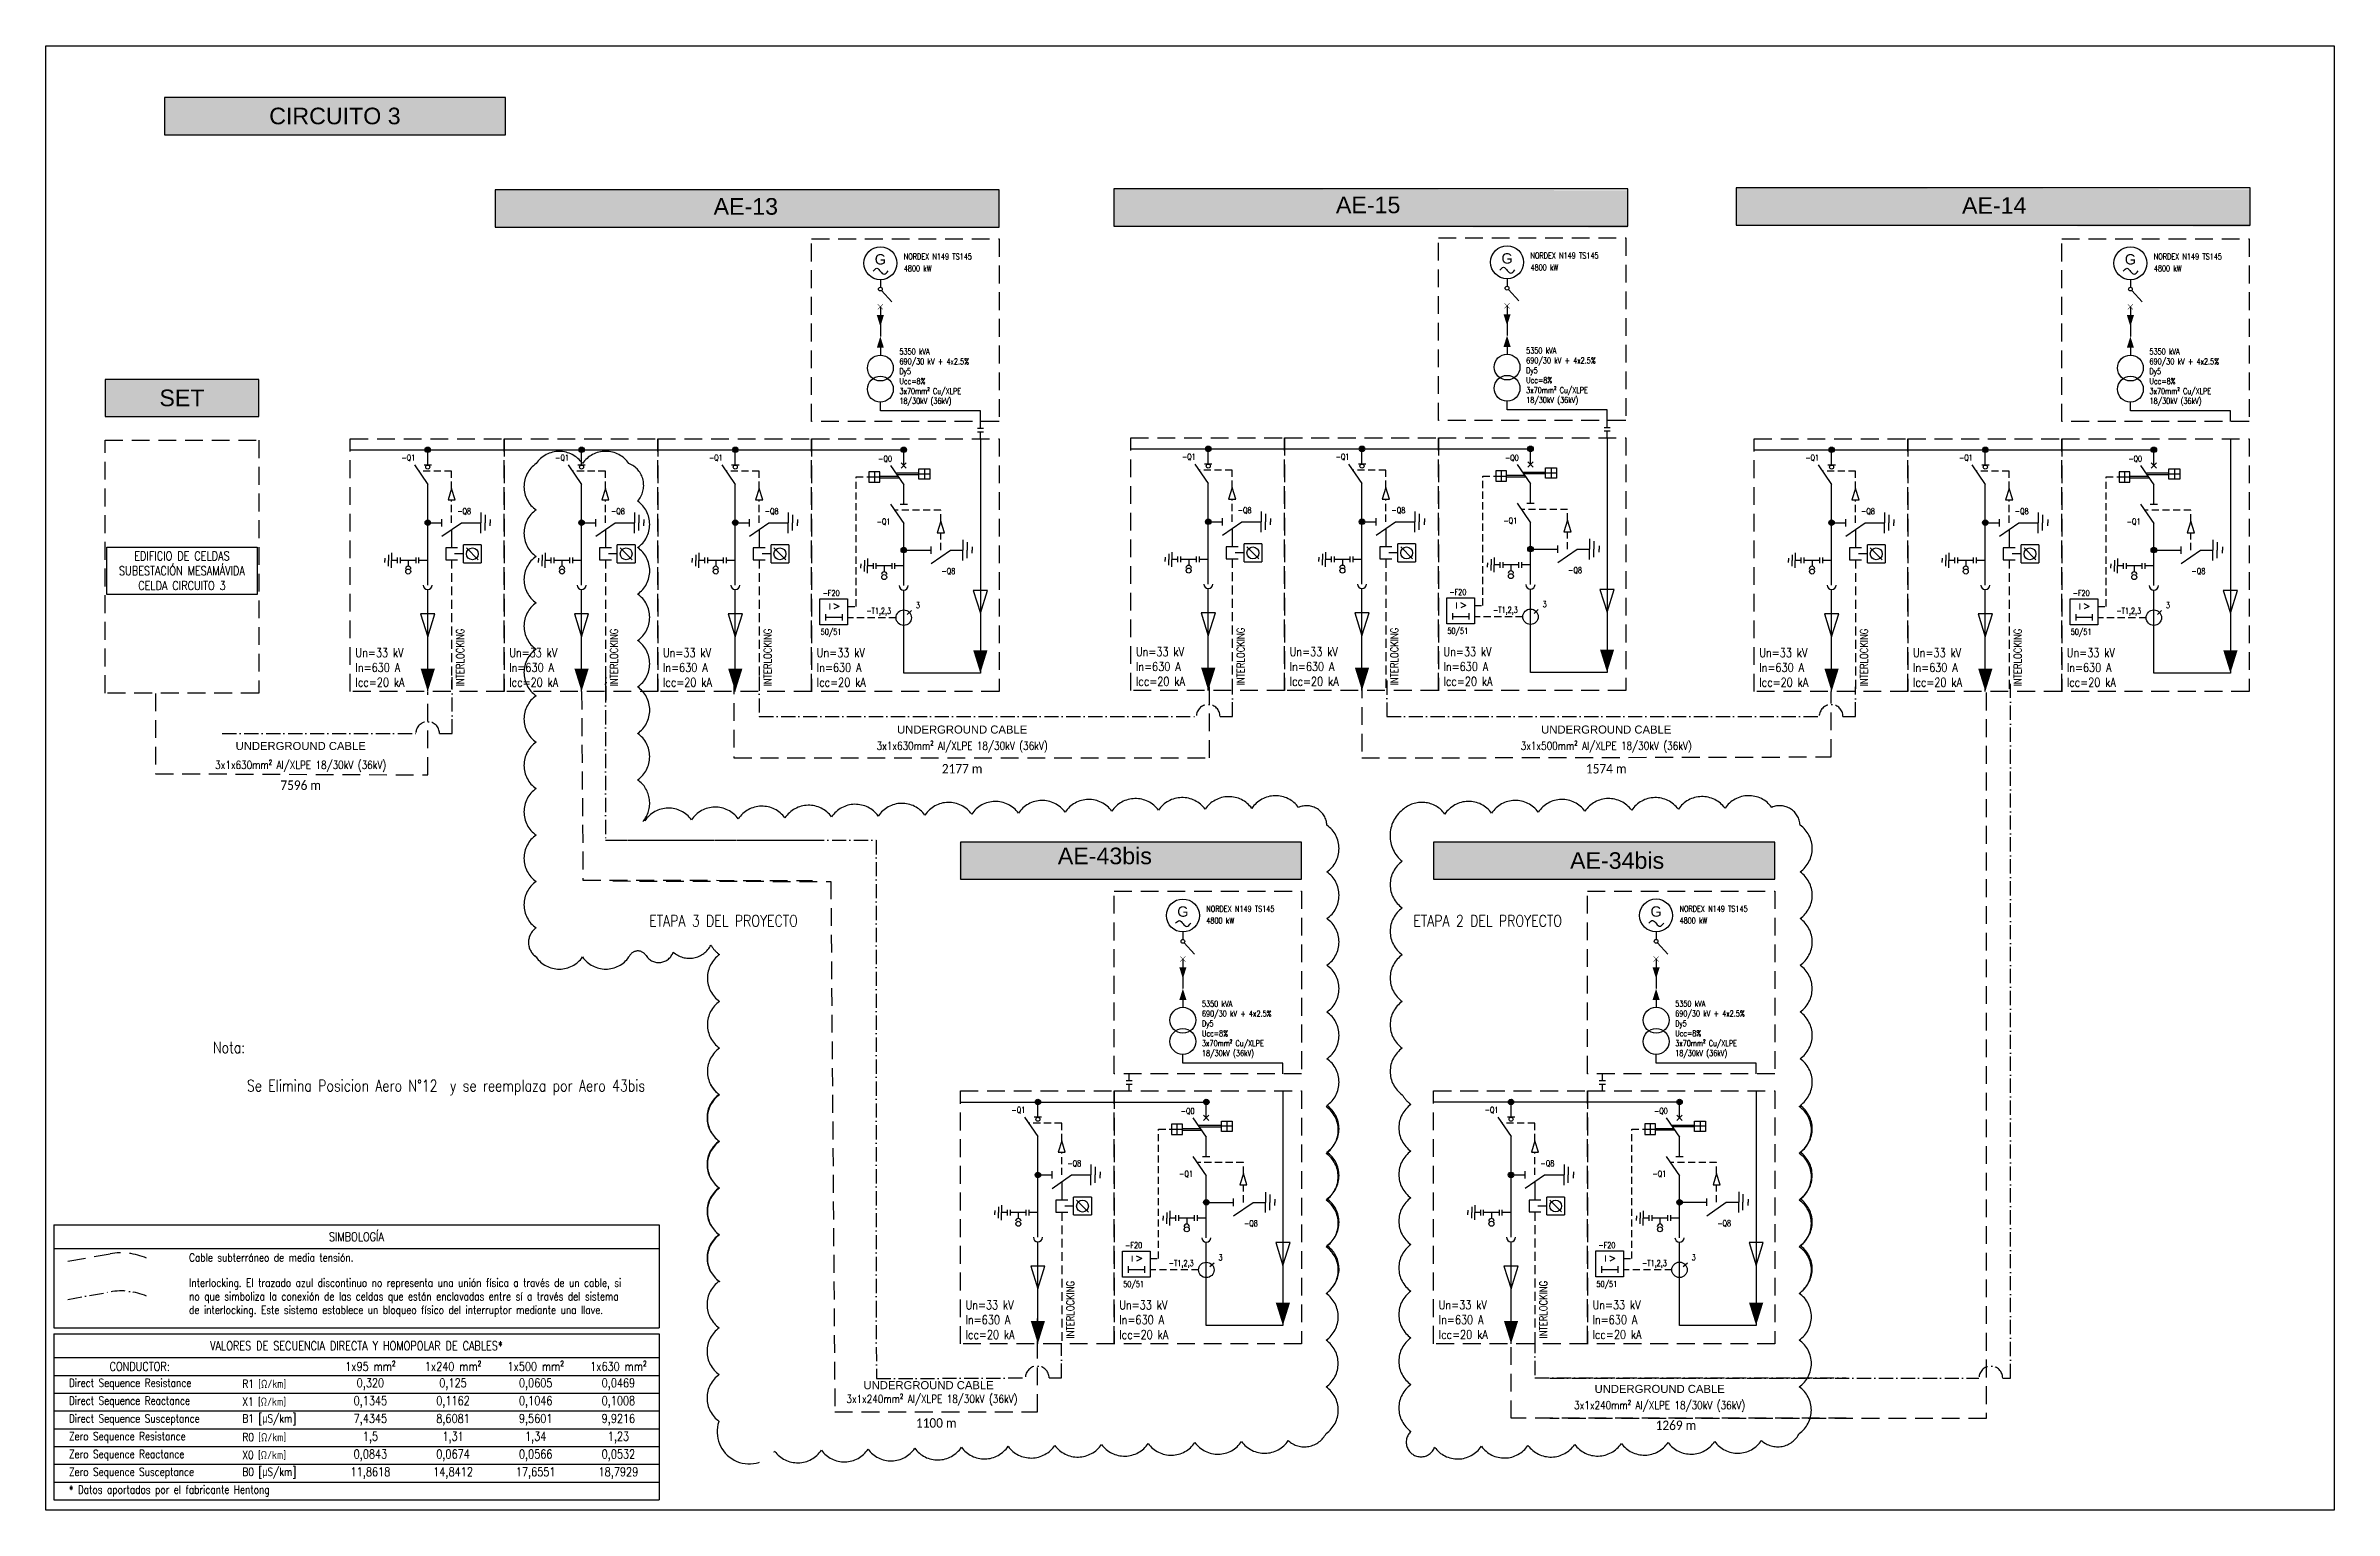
# Model space of a CAD drawing. Header units: metres. Extents: x 0 to 1236, y 0 to 247.
# Drawn here: x 850 to 1236, y 0 to 247 of the extents above; entities that cross this region are included whole.
import ezdxf
from ezdxf.enums import TextEntityAlignment as Align

# ---------------------------------------------------------------- set-up
doc = ezdxf.new("R2010")
doc.units = ezdxf.units.M
for name, pattern in [('ACAD_ISO10W100', [18, 12, -3, 0, -3]), ('CONTINUA', [0]), ('OCULTA3', [0.45, 0.3, -0.15])]:
    doc.linetypes.add(name, pattern=pattern)
for name, color, linetype in [('0-R3D Cables MT', 10, 'Continuous'), ('0-R3D Formato', 7, 'Continuous'), ('0-R3D Interlocking', 160, 'Continuous'), ('0-R3D Textos', 7, 'Continuous'), ('0-R3D VG', 7, 'Continuous'), ('ESQUEMA UNIFILAR', 6, 'Continuous')]:
    doc.layers.add(name, color=color, linetype=linetype)
doc.layers.add('0-R3D Maquetación', color=6, linetype='Continuous', plot=False)
doc.styles.add('arial', font='arial.ttf')
doc.styles.add('ROMANS', font='ROMANS.shx', dxfattribs={"width": 0.8})
doc.styles.add('SIMPLEX', font='calibri.ttf', dxfattribs={"width": 0.9, "height": 2})
doc.styles.get("Standard").update_dxf_attribs({"font": 'arial.ttf'})

msp = doc.modelspace()

# ---------------------------------------------------------------- texts
at = {"insert": (872.97, 158.46), "char_height": 1.5, "attachment_point": 5, "style": 'ROMANS', "bg_fill": 16}
msp.add_mtext_dynamic_manual_height_columns('EDIFICIO DE CELDAS\\PSUBESTACIÓN MESAMÁVIDA\\PCELDA CIRCUITO 3', width=23.8721, gutter_width=12.5, heights=[0], dxfattribs=at)
at = {"layer": '0-R3D Textos', "linetype": 'Continuous', "style": 'arial'}
for p in [(1004.57, 130.99), (1113.21, 130.99), (893, 128.22), (998.91, 20.41), (1122.22, 19.78)]:
    msp.add_text('UNDERGROUND CABLE', height=1.36, dxfattribs=at).set_placement(p, align=Align.CENTER)
at = {"layer": '0-R3D Textos', "linetype": 'Continuous'}
for s, height, style, width, p in [('3x1x630mm² Al/XLPE 18/30kV (36kV)', 1.36, 'ROMANS', 0.8, (1004.57, 128.25)), ('3x1x500mm² Al/XLPE 18/30kV (36kV)', 1.36, 'ROMANS', 0.8, (1113.21, 128.25)), ('3x1x630mm² Al/XLPE 18/30kV (36kV)', 1.36, 'ROMANS', 0.8, (893, 125.02)), ('2177 m', 1.6, 'SIMPLEX', 0.9, (1004.57, 124.26)), ('1574 m', 1.6, 'SIMPLEX', 0.9, (1113.21, 124.26)), ('7596 m', 1.6, 'SIMPLEX', 0.9, (893, 121.48)), ('ETAPA 3 DEL PROYECTO', 1.938, 'ROMANS', 0.8, (964.32, 98.44)), ('ETAPA 2 DEL PROYECTO', 1.938, 'ROMANS', 0.8, (1093.21, 98.44)), ('Nota:', 1.938, 'ROMANS', 0.8, (880.92, 77.09)), ('Se Elimina Posicion Aero N°12  y se reemplaza por Aero 43bis', 1.938, 'ROMANS', 0.8, (917.51, 70.64)), ('3x1x240mm² Al/XLPE 18/30kV (36kV)', 1.36, 'ROMANS', 0.8, (999.47, 18.1)), ('1100 m', 1.6, 'SIMPLEX', 0.9, (1000.2, 13.92)), ('3x1x240mm² Al/XLPE 18/30kV (36kV)', 1.36, 'ROMANS', 0.8, (1122.22, 17.04)), ('1269 m', 1.6, 'SIMPLEX', 0.9, (1124.97, 13.52))]:
    msp.add_text(s, height=height, dxfattribs=dict(at, style=style, width=width)).set_placement(p, align=Align.CENTER)
at = {"layer": 'ESQUEMA UNIFILAR', "color": 154, "linetype": 'CONTINUA', "true_color": 0x005399, "char_height": 2.8, "attachment_point": 5}
for s, insert in [('CIRCUITO 3', (898.77, 235.14)), ('AE-13', (968.08, 219.89)), ('AE-15', (1073.05, 220.14)), ('AE-14', (1178.65, 220.06)), ('SET', (872.97, 187.59)), ('AE-43bis', (1028.64, 110.34)), ('    AE-34bis', (1112.87, 109.56))]:
    msp.add_mtext_dynamic_manual_height_columns(s, width=61.0615, gutter_width=1, heights=[28.12], dxfattribs=dict(at, insert=insert))

# ---------------------------------------------------------------- blocks, each defined once
blk = doc.blocks.new('R3D-BLK-Celda protección')
h = blk.add_hatch(color=256)
h.dxf.hatch_style = 1
edge = h.paths.add_edge_path()
edge.add_arc((15.54, 40.78), 0.461, 0, 360)
h = blk.add_hatch(color=256)
h.dxf.hatch_style = 1
edge = h.paths.add_edge_path()
edge.add_arc((15.54, 23.86), 0.461, 0, 360)
for p, q in [((15.54, 38.13), (15.54, 40.78)), ((9.67, 36.19), (11.5, 36.19)), ((10.58, 37.07), (10.58, 35.31)), ((13.28, 38.12), (15.54, 34.85)), ((15.09, 37.68), (15.97, 38.56)), ((15.97, 37.68), (15.09, 38.56)), ((15.54, 31.6), (15.54, 34.85)), ((19.92, 36.69), (18.09, 36.69)), ((19.01, 37.56), (19.01, 35.81)), ((13.28, 31.6), (15.54, 28.32)), ((14.92, 31.6), (16.16, 31.6)), ((15.54, 17.88), (15.54, 28.32)), ((15.54, 23.86), (20.15, 23.86)), ((20.15, 23.24), (20.15, 24.48)), ((20.15, 21.6), (23.43, 23.86)), ((23.43, 23.86), (25.52, 23.86)), ((25.52, 25.6), (25.52, 23.86)), ((25.52, 22.12), (25.52, 23.86)), ((26.24, 25.2), (26.24, 23.86)), ((26.24, 22.52), (26.24, 23.86)), ((27.1, 24.39), (27.1, 23.86)), ((27.1, 23.33), (27.1, 23.86)), ((8.28, 21.57), (8.28, 21.19)), ((8.28, 20.81), (8.28, 21.19)), ((8.89, 22.15), (8.89, 21.19)), ((8.89, 20.24), (8.89, 21.19)), ((9.41, 22.44), (9.41, 21.19)), ((10.41, 21.19), (9.41, 21.19)), ((9.41, 19.95), (9.41, 21.19)), ((13.56, 21.19), (10.91, 21.19)), ((12.24, 21.19), (12.24, 20.19)), ((15.54, 21.19), (14.06, 21.19)), ((4.65, 14.37), (3.77, 14.79)), ((4.65, 14.37), (3.77, 13.95))]:
    blk.add_line(p, q)
at = {"linetype": 'OCULTA3', "ltscale": 4}
for p, q in [((21.79, 30.57), (13.99, 30.57)), ((21.79, 28.72), (21.79, 30.57)), ((21.79, 23.86), (21.79, 26.79))]:
    blk.add_line(p, q, dxfattribs=at)
at = {"linetype": 'OCULTA3', "ltscale": 10}
blk.add_lwpolyline([(0, 42.64), (31.61, 42.64), (31.61, 0), (0, 0)], close=True, dxfattribs=at)
for points in [[(28.46, 42.64), (28.46, 3.08), (15.54, 3.08), (15.54, 17.11)], [(0, 40.78), (15.54, 40.78)], [(11.5, 36.32), (14.53, 36.32)], [(11.5, 36.06), (14.7, 36.06)], [(18.09, 36.81), (14.18, 36.81)], [(18.09, 36.56), (14.36, 36.56)], [(21.79, 28.72), (21.19, 26.79)], [(22.39, 26.79), (21.79, 28.72)], [(21.19, 26.79), (22.39, 26.79)], [(10.41, 20.72), (10.41, 21.67)], [(10.91, 20.72), (10.91, 21.67)], [(13.56, 20.72), (13.56, 21.67)], [(14.06, 20.72), (14.06, 21.67)], [(29.66, 17.07), (27.26, 17.07)], [(27.26, 17.07), (28.46, 13.22)], [(28.46, 13.22), (29.66, 17.07)], [(2.36, 13.08), (2.36, 11.97)], [(2.36, 12.52), (5.13, 12.52)], [(5.13, 13.08), (5.13, 11.97)], [(16.14, 13.01), (16.86, 13.67)]]:
    blk.add_lwpolyline(points)
at = {"linetype": 'OCULTA3', "ltscale": 4}
for points in [[(6.07, 14.37), (7.5, 14.37), (7.5, 36.19), (9.67, 36.19)], [(14.24, 12.46), (6.07, 12.46)]]:
    blk.add_lwpolyline(points, dxfattribs=at)
for points in [[(11.5, 37.07), (9.67, 37.07), (9.67, 35.31), (11.5, 35.31)], [(18.09, 37.56), (19.92, 37.56), (19.92, 35.81), (18.09, 35.81)], [(1.41, 15.65), (6.07, 15.65), (6.07, 11.26), (1.41, 11.26)]]:
    blk.add_lwpolyline(points, close=True)
blk.add_lwpolyline([(28.46, 6.93, 2.4, 0, 0), (28.46, 3.08, 0, 0, 0)], format="xyseb")
for centre, radius in [((15.54, 40.78), 0.461), ((15.54, 23.86), 0.461), ((12.24, 19.3), 0.419), ((15.54, 12.46), 1.3)]:
    blk.add_circle(centre, radius)
for centre, radius, start, end in [((12.24, 19.73), 0.459, 0, 180), ((15.54, 17.88), 0.765, 180, 0)]:
    blk.add_arc(centre, radius, start, end)
at = {"style": 'ROMANS'}
for s, insert, char_height, attachment_point in [('-Q0', (12.39, 39.22), 1, 5), ('-Q1', (12.13, 28.62), 1, 5), ('-Q8', (23.06, 20.27), 1, 5), ('-F20', (3.28, 16.62), 1, 5), ('I', (3.05, 14.36), 1, 5), ('-T1,2,3', (11.31, 13.45), 1, 5), ('3', (17.93, 14.57), 1, 5), ('50/51', (3.28, 9.91), 1, 5), ('Un=33 kV\\PIn=630 A\\PIcc=20 kA', (0.86, 4.06), 1.5, 4)]:
    blk.add_mtext_dynamic_manual_height_columns(s, width=15.1181, gutter_width=12.5, heights=[0], dxfattribs=dict(at, insert=insert, char_height=char_height, attachment_point=attachment_point))
blk = doc.blocks.new('R3D-BLK-Diagrama aerogenerador')
blk.add_line((11.59, 12.34), (11.59, 11.11))
at = {"linetype": 'OCULTA3', "ltscale": 10}
blk.add_lwpolyline([(0, 30.7), (31.61, 30.7), (31.61, -0.09), (0, -0.09)], close=True, dxfattribs=at)
for points in [[(11.59, 23.82), (11.59, 22.55)], [(11.81, 22), (13.55, 20.08)], [(11.59, 19.26), (11.59, 15.92)], [(11.59, 15.92), (11.59, 14.26)], [(28.46, -0.09), (28.46, 1.69), (11.59, 1.69), (11.59, 3.17)]]:
    blk.add_lwpolyline(points)
at = {"const_width": 0.08}
for points in [[(11.15, 19.69), (12.03, 18.82)], [(12.03, 19.69), (11.15, 18.82)]]:
    blk.add_lwpolyline(points, dxfattribs=at)
for points in [[(11.59, 17.85, 1.2, 0, 0), (11.59, 15.92, 0, 0, 0)], [(11.59, 12.34, 1.2, 0, 0), (11.59, 14.26, 0, 0, 0)]]:
    blk.add_lwpolyline(points, format="xyseb")
for centre, radius in [((11.59, 26.6), 2.78), ((11.59, 22.24), 0.317), ((11.59, 8.93), 2.18), ((11.59, 5.35), 2.18)]:
    blk.add_circle(centre, radius)
blk.add_spline([(10.37, 25.28), (11, 25.76), (11.63, 25.19), (12.22, 24.77), (12.92, 25.32)], degree=3)
blk.add_text('G', height=1.75).set_placement((11.59, 27.26), align=Align.MIDDLE_CENTER)
at = {"char_height": 1, "attachment_point": 4, "style": 'ROMANS'}
for s, width, insert in [('NORDEX N149 TS145', 17.3586, (15.54, 27.73)), ('4800 kW', 12.0315, (15.54, 25.73)), ('\\A1;5350 kVA\\P690/30 kV + 4x2.5%\\PDy5\\PUcc=8%\\P3x70mm² Cu/XLPE\\P18/30kV (36kV)', 24.2504, (14.81, 7.38))]:
    blk.add_mtext_dynamic_manual_height_columns(s, width=width, gutter_width=12.5, heights=[0], dxfattribs=dict(at, insert=insert))
blk = doc.blocks.new('Secuencia D-H Hentong')
for p, q in [((0, 28), (102.08, 28)), ((0, 28), (0, 0)), ((102.08, 28), (102.08, 0)), ((0, 24), (102.08, 24)), ((0, 21), (102.08, 21)), ((0, 18), (102.08, 18)), ((0, 15), (102.08, 15)), ((0, 12), (102.08, 12)), ((0, 9), (102.08, 9)), ((0, 6), (102.08, 6)), ((0, 3), (102.08, 3)), ((0, 0), (102.08, 0))]:
    blk.add_line(p, q)
at = {"char_height": 1.5, "style": 'ROMANS'}
for s, width, insert, attachment_point in [('CONDUCTOR:', 23.8721, (14.48, 22.5), 5), ('1x95 mm²', 23.8721, (53.4, 22.5), 5), ('1x240 mm²', 23.8721, (67.34, 22.5), 5), ('1x500 mm²', 23.8721, (81.28, 22.5), 5), ('1x630 mm²', 23.8721, (95.23, 22.5), 5), ('{\\H0.91667x;Direct Sequence Resistance}', 23.8721, (2.55, 19.5), 4), ('{\\H0.91667x;R1 [Ω/km]}', 23.8721, (31.81, 19.5), 4), ('0,320', 23.8721, (53.4, 19.5), 5), ('0,125', 23.8721, (67.34, 19.5), 5), ('0,0605', 23.8721, (81.28, 19.5), 5), ('0,0469', 23.8721, (95.23, 19.5), 5), ('{\\H0.91667x;Direct Sequence Reactance}', 23.8721, (2.55, 16.5), 4), ('{\\H0.91667x;X1 [Ω/km]}', 23.8721, (31.81, 16.5), 4), ('0,1345', 23.8721, (53.4, 16.5), 5), ('0,1162', 23.8721, (67.34, 16.5), 5), ('0,1046', 23.8721, (81.28, 16.5), 5), ('0,1008', 23.8721, (95.23, 16.5), 5), ('{\\H0.91667x;Direct Sequence Susceptance}', 30.5365, (2.55, 13.5), 4), ('{\\H0.91667x;B1 [\\fArial|b0|i0|c0|p34;μ\\Fromans|c0;S/km]}', 23.8721, (31.81, 13.5), 4), ('7,4345', 23.8721, (53.4, 13.5), 5), ('8,6081', 23.8721, (67.34, 13.5), 5), ('9,5601', 23.8721, (81.28, 13.5), 5), ('9,9216', 23.8721, (95.23, 13.5), 5), ('{\\H0.91667x;Zero Sequence Resistance}', 23.8721, (2.55, 10.5), 4), ('{\\H0.91667x;Zero Sequence Reactance}', 23.8721, (2.55, 7.5), 4), ('{\\H0.91667x;X0 [Ω/km]}', 23.8721, (31.81, 7.5), 4), ('{\\H0.91667x;R0 [Ω/km]}', 23.8721, (31.81, 10.5), 4), ('0,0843', 23.8721, (53.4, 7.5), 5), ('1,5', 23.8721, (53.4, 10.5), 5), ('0,0674', 23.8721, (67.34, 7.5), 5), ('1,31', 23.8721, (67.34, 10.5), 5), ('0,0566', 23.8721, (81.28, 7.5), 5), ('1,34', 23.8721, (81.28, 10.5), 5), ('0,0532', 23.8721, (95.23, 7.5), 5), ('1,23', 23.8721, (95.23, 10.5), 5), ('{\\H0.91667x;Zero Sequence Susceptance}', 30.5365, (2.55, 4.5), 4), ('{\\H0.91667x;B0 [\\fArial|b0|i0|c0|p34;μ\\Fromans|c0;S/km]}', 23.8721, (31.81, 4.5), 4), ('11,8618', 23.8721, (53.4, 4.5), 5), ('14,8412', 23.8721, (67.34, 4.5), 5), ('17,6551', 23.8721, (81.28, 4.5), 5), ('18,7929', 23.8721, (95.23, 4.5), 5), ('{\\H0.91667x;* Datos aportados por el fabricante Hentong}', 57.4106, (2.55, 1.5), 4)]:
    blk.add_mtext_dynamic_manual_height_columns(s, width=width, gutter_width=12.5, heights=[0], dxfattribs=dict(at, insert=insert, attachment_point=attachment_point))
at = {"color": 154, "true_color": 0x005399, "insert": (51.04, 26), "char_height": 1.5, "attachment_point": 5, "style": 'ROMANS'}
blk.add_mtext_dynamic_manual_height_columns('VALORES DE SECUENCIA DIRECTA Y HOMOPOLAR DE CABLES*', width=63.9456, gutter_width=12.5, heights=[0], dxfattribs=at)
blk = doc.blocks.new('R3D-BLK-Leyenda')
for p, q in [((0, 17.37), (102.08, 17.37)), ((0, 17.37), (0, 0)), ((102.08, 17.37), (102.08, 0)), ((0, 13.37), (102.08, 13.37)), ((0, 0), (102.08, 0))]:
    blk.add_line(p, q)
at = {"layer": '0-R3D Cables MT', "linetype": 'OCULTA3', "ltscale": 10}
blk.add_lwpolyline([(2.37, 11.23), (9.51, 12.5, -0.148775), (15.63, 11.76, 0.210736)], format="xyb", dxfattribs=at)
at = {"layer": '0-R3D Interlocking', "linetype": 'ACAD_ISO10W100', "ltscale": 0.2}
blk.add_lwpolyline([(2.37, 4.82), (9.51, 6.08, -0.148775), (15.63, 5.35, 0.210736)], format="xyb", dxfattribs=at)
at = {"color": 154, "true_color": 0x005399, "insert": (51.04, 15.37), "char_height": 1.5, "attachment_point": 5, "style": 'ROMANS'}
blk.add_mtext_dynamic_manual_height_columns('SIMBOLOGÍA', width=63.9456, gutter_width=12.5, heights=[0], dxfattribs=at)
at = {"char_height": 1.5, "attachment_point": 4, "style": 'ROMANS'}
for s, width, insert in [('{\\H0.91667x;Cable subterráneo de media tensión.}', 45.4361, (22.82, 11.87)), ('{\\H0.91667x;Interlocking. El trazado azul discontinuo no representa una unión física a través de un cable, si no que simboliza la conexión de las celdas que están enclavadas entre sí a través del sistema de interlocking. Este sistema establece un bloqueo físico del interruptor mediante una llave.}', 79.2607, (22.82, 5.1))]:
    blk.add_mtext_dynamic_manual_height_columns(s, width=width, gutter_width=12.5, heights=[0], dxfattribs=dict(at, insert=insert))
blk = doc.blocks.new('R3D-BLK-Celda linea')
h = blk.add_hatch(color=256)
h.dxf.hatch_style = 1
edge = h.paths.add_edge_path()
edge.add_arc((0.09, 40.78), 0.461, 0, 360)
h = blk.add_hatch(color=256)
h.dxf.hatch_style = 1
edge = h.paths.add_edge_path()
edge.add_arc((0.09, 28.48), 0.461, 0, 360)
for p, q in [((0.09, 38.22), (0.09, 40.78)), ((-2.16, 38.22), (0.09, 34.94)), ((0.72, 38.21), (-0.52, 38.21)), ((0.09, 17.97), (0.09, 34.94)), ((0.09, 28.48), (2.48, 28.48)), ((2.48, 27.86), (2.48, 29.1)), ((2.48, 26.22), (5.76, 28.48)), ((4.12, 27.35), (4.12, 24.23)), ((5.76, 28.48), (9.03, 28.48)), ((9.03, 30.22), (9.03, 28.48)), ((9.03, 26.74), (9.03, 28.48)), ((9.75, 29.82), (9.75, 28.48)), ((9.75, 27.14), (9.75, 28.48)), ((10.61, 29.01), (10.61, 28.48)), ((10.61, 27.95), (10.61, 28.48)), ((-6.04, 23.37), (-6.04, 22.13)), ((-7.17, 22.51), (-7.17, 22.13)), ((-7.17, 21.75), (-7.17, 22.13)), ((-6.55, 23.08), (-6.55, 22.13)), ((-6.55, 21.17), (-6.55, 22.13)), ((-5.03, 22.13), (-6.04, 22.13)), ((-6.04, 20.88), (-6.04, 22.13)), ((-1.88, 22.13), (-4.53, 22.13)), ((-3.21, 22.13), (-3.21, 21.13)), ((0.09, 22.13), (-1.39, 22.13)), ((0.09, 0), (0.09, 17.21))]:
    blk.add_line(p, q)
at = {"linetype": 'OCULTA3', "ltscale": 4}
for p, q in [((4.12, 37.19), (-1.46, 37.19)), ((4.12, 34.23), (4.12, 37.19)), ((4.12, 28.48), (4.12, 32.31))]:
    blk.add_line(p, q, dxfattribs=at)
at = {"color": 160}
for p, q in [((6.12, 23.23), (4.62, 23.23)), ((6.12, 21.73), (6.12, 24.73)), ((9.12, 24.73), (6.12, 24.73)), ((8.62, 22.23), (6.62, 24.23)), ((9.12, 24.73), (9.12, 21.73)), ((6.12, 21.73), (9.12, 21.73))]:
    blk.add_line(p, q, dxfattribs=at)
at = {"linetype": 'OCULTA3', "ltscale": 10}
blk.add_lwpolyline([(-12.97, 42.64), (12.97, 42.64), (12.97, 0), (-12.97, 0)], close=True, dxfattribs=at)
for points in [[(-12.97, 40.78), (12.97, 40.78)], [(4.12, 34.23), (3.52, 32.31)], [(3.52, 32.31), (4.72, 32.31)], [(4.72, 32.31), (4.12, 34.23)], [(-5.03, 21.65), (-5.03, 22.6)], [(-4.53, 21.65), (-4.53, 22.6)], [(-1.88, 21.65), (-1.88, 22.6)], [(-1.39, 21.65), (-1.39, 22.6)], [(1.29, 13.09), (-1.11, 13.09)], [(-1.11, 13.09), (0.09, 9.25)], [(0.09, 9.25), (1.29, 13.09)]]:
    blk.add_lwpolyline(points)
at = {"color": 160}
blk.add_lwpolyline([(5.12, 24.23), (3.12, 24.23), (3.12, 22.23), (5.12, 22.23)], dxfattribs=at)
at = {"color": 160, "linetype": 'OCULTA3', "ltscale": 5}
blk.add_lwpolyline([(4.12, 22.23), (4.12, 0)], dxfattribs=at)
blk.add_lwpolyline([(0.09, 3.85, 2.4, 0, 0), (0.09, 0, 0, 0, 0)], format="xyseb")
for centre, radius in [((0.09, 40.78), 0.461), ((0.09, 37.87), 0.341), ((0.09, 28.48), 0.461), ((-3.21, 20.24), 0.419)]:
    blk.add_circle(centre, radius)
at = {"color": 160}
blk.add_circle((7.62, 23.23), 1, dxfattribs=at)
for centre, radius, start, end in [((-3.21, 20.67), 0.459, 0, 180), ((0.09, 17.97), 0.765, 180, 0)]:
    blk.add_arc(centre, radius, start, end)
at = {"attachment_point": 4, "style": 'ROMANS'}
for s, insert, char_height in [('-Q1', (-4.36, 39.4), 1), ('-Q8', (5.06, 30.38), 1), ('Un=33 kV\\PIn=630 A\\PIcc=20 kA', (-12.11, 4.06), 1.5)]:
    blk.add_mtext_dynamic_manual_height_columns(s, width=15.1181, gutter_width=12.5, heights=[0], dxfattribs=dict(at, insert=insert, char_height=char_height))
at = {"insert": (5.56, 0.89), "char_height": 1.3, "attachment_point": 4, "rotation": 90, "style": 'ROMANS'}
blk.add_mtext_dynamic_manual_height_columns('INTERLOCKING', width=15.1181, gutter_width=12.5, heights=[0], dxfattribs=at)

# ---------------------------------------------------------------- hatches: boundary and pattern name
at = {"layer": 'ESQUEMA UNIFILAR', "linetype": 'CONTINUA'}
h = msp.add_hatch(color=9, dxfattribs=at)
h.dxf.hatch_style = 1
h.paths.add_polyline_path([(870, 232), (927.55, 232), (927.55, 238.28), (870, 238.28)])
h = msp.add_hatch(color=9, dxfattribs=at)
h.dxf.hatch_style = 1
h.paths.add_polyline_path([(925.78, 216.42), (1010.79, 216.42), (1010.79, 222.7), (925.78, 222.7)])
h = msp.add_hatch(color=9, dxfattribs=at)
h.dxf.hatch_style = 1
h.paths.add_polyline_path([(1030.15, 216.58), (1116.83, 216.33), (1116.83, 222.61), (1030.15, 222.86)])
h = msp.add_hatch(color=9, dxfattribs=at)
h.dxf.hatch_style = 1
h.paths.add_polyline_path([(1135.13, 216.74), (1221.8, 216.49), (1221.8, 222.77), (1135.13, 223.02)])
h = msp.add_hatch(color=9, dxfattribs=at)
h.dxf.hatch_style = 1
h.paths.add_polyline_path([(860, 184.45), (885.93, 184.45), (885.93, 190.73), (860, 190.73)])
h = msp.add_hatch(color=9, dxfattribs=at)
h.dxf.hatch_style = 1
h.paths.add_polyline_path([(1004.15, 106.38), (1061.7, 106.38), (1061.7, 112.66), (1004.15, 112.66)])
h = msp.add_hatch(color=9, dxfattribs=at)
h.dxf.hatch_style = 1
h.paths.add_polyline_path([(1084.09, 106.42), (1141.64, 106.42), (1141.64, 112.7), (1084.09, 112.7)])

# ---------------------------------------------------------------- linework, layer by layer
for points in [[(1007.13, 182.48), (1008.15, 182.48)], [(1007.13, 181.88), (1008.15, 181.88)], [(1007.64, 182.48), (1007.64, 183.63)], [(1007.64, 180.72), (1007.64, 181.88)], [(1112.84, 182.63), (1113.86, 182.63)], [(1112.84, 182.03), (1113.86, 182.03)], [(1113.35, 182.63), (1113.35, 183.79)], [(1113.35, 180.88), (1113.35, 182.03)], [(1032.74, 72.47), (1032.74, 73.62)], [(1112.55, 72.47), (1112.55, 73.63)], [(1032.23, 72.47), (1033.24, 72.47)], [(1032.23, 71.87), (1033.24, 71.87)], [(1032.74, 70.71), (1032.74, 71.87)], [(1112.04, 72.47), (1113.06, 72.47)], [(1112.04, 71.87), (1113.06, 71.87)], [(1112.55, 70.72), (1112.55, 71.87)]]:
    msp.add_lwpolyline(points)
at = {"linetype": 'OCULTA3', "ltscale": 10}
msp.add_lwpolyline([(860, 180.46), (885.93, 180.46), (885.93, 137.82), (860, 137.82)], close=True, dxfattribs=at)
at = {"linetype": 'ACAD_ISO10W100'}
for points in [[(950.71, 116.15, 0.443739), (949.83, 123.19, 0.520567), (949.83, 131.02, 0.520567), (949.83, 138.86, 0.520567), (949.83, 146.69, 0.520567), (949.83, 154.52, 0.520567), (949.83, 162.36, 0.520567), (949.83, 170.19, 0.520567), (948.36, 176.55, 0.520567), (940.52, 176.55, 0.520567), (932.7, 176.54, 0.520567), (932.7, 168.71, 0.520567), (932.7, 160.87, 0.520567), (932.7, 153.04, 0.520567), (932.7, 145.21, 0.520567), (932.7, 137.37, 0.520567), (932.7, 129.54, 0.520567), (932.7, 121.71, 0.520567), (932.7, 113.87, 0.520567), (932.7, 106.04, 0.520567), (932.7, 98.21, 0.520567), (932.7, 93.31, 0.520567), (940.54, 93.31, 0.520567), (948.37, 93.31, -0.62414), (951.25, 93.54, 0.227503)], [(1066.53, 37.11, 0.483872), (1066.09, 44.64, 0.520567), (1066.09, 52.52, 0.520567), (1066.09, 60.4, 0.520567), (1066.09, 68.27, 0.520567), (1066.09, 76.15, 0.520567), (1066.09, 84.03, 0.520567), (1066.09, 91.91, 0.520567), (1066.09, 99.78, 0.520567), (1066.09, 107.66, 0.520567), (1066.09, 115.54, 0.520567), (1061.31, 118.54, 0.520567), (1053.43, 118.38, 0.520567), (1045.56, 118.22, 0.520567), (1037.68, 118.06, 0.520567), (1029.81, 117.9, 0.520567), (1021.93, 117.74, 0.520567), (1014.06, 117.57, 0.520567), (1006.18, 117.41, 0.520567), (998.3, 117.25, 0.520567), (990.43, 117.09, 0.520567), (982.55, 116.93, 0.520567), (974.68, 116.77, 0.520567), (966.8, 116.61, 0.520567), (958.92, 116.45, 0.520567), (951.05, 116.29, 0.009814), (950.93, 116.44, 0.009814)], [(1146.34, 37.12, 0.483872), (1145.9, 44.65, 0.520567), (1145.9, 52.53, 0.520567), (1145.9, 60.4, 0.520567), (1145.9, 68.28, 0.520567), (1145.9, 76.16, 0.520567), (1145.9, 84.04, 0.520567), (1145.9, 91.91, 0.520567), (1145.9, 99.79, 0.520567), (1145.9, 107.67, 0.520567), (1145.9, 115.55, 0.520567), (1141.12, 118.55, 0.520567), (1133.25, 118.39, 0.520567), (1125.37, 118.23, 0.520567), (1117.5, 118.06, 0.520567), (1109.62, 117.9, 0.520567), (1101.74, 117.74, 0.520567), (1093.87, 117.58, 0.520567), (1085.99, 117.42, 0.446964), (1078.86, 118.13, 0.446964)], [(1078.86, 118.13, 0.482571), (1078.81, 109.45, 0.520567), (1078.81, 101.58, 0.520567), (1078.81, 93.7, 0.520567), (1078.81, 85.82, 0.520567), (1078.81, 77.94, 0.520567), (1078.81, 70.07, 0.00579), (1078.74, 70.02)], [(951.25, 93.54, 0.633034), (955.83, 94.15, 0.494246), (962.2, 95.33)], [(962.2, 95.33, 0.114989), (963.65, 93.71, 0.520567), (963.65, 85.83, 0.520567), (963.65, 77.95, 0.520567), (963.65, 70.08, 0.520567), (963.65, 62.2, 0.520567), (963.65, 54.32, 0.520567), (963.65, 46.45, 0.520567), (963.65, 38.57, 0.00579), (963.58, 38.52, 0.00579)], [(962.13, 71.76, 0.114989), (963.59, 70.14, 0.520567), (963.59, 62.26, 0.520567), (963.59, 54.38, 0.520567), (963.59, 46.5, 0.520567), (963.59, 38.63, 0.520567), (963.59, 30.75, 0.520567), (963.59, 22.87, 0.520567), (963.59, 14.99, 0.00579), (963.52, 14.94, 0.00579)], [(1078.81, 70.07, 0.114989), (1080.27, 68.44, 0.520567), (1080.27, 60.56, 0.520567), (1080.27, 52.69, 0.520567), (1080.27, 44.81, 0.520567), (1080.27, 36.93, 0.520567), (1080.27, 29.06, 0.520567), (1080.27, 21.18, 0.520567), (1080.27, 13.3, 0.00579), (1080.19, 13.25, 0.00579)], [(1065.95, 12.93, 0.114989), (1065.95, 12.93, 0.520567), (1065.95, 20.81, 0.520567), (1065.95, 28.68, 0.520567), (1065.95, 36.56, 0.520567), (1065.95, 44.44, 0.520567), (1065.95, 52.32, 0.520567), (1065.95, 60.19, 0.520567), (1065.95, 68.07, 0.00579), (1066.02, 68.12, 0.00579)], [(1145.76, 12.94, 0.114989), (1145.76, 12.94, 0.520567), (1145.76, 20.81, 0.520567), (1145.76, 28.69, 0.520567), (1145.76, 36.57, 0.520567), (1145.76, 44.45, 0.520567), (1145.76, 52.32, 0.520567), (1145.76, 60.2, 0.520567), (1145.76, 68.08, 0.00579), (1145.83, 68.13, 0.00579)], [(963.52, 14.94, 0.850614), (972.94, 9.97, 0.520567), (980.82, 10.13, 0.520567), (988.7, 10.29, 0.520567), (996.57, 10.45, 0.520567), (1004.45, 10.62, 0.520567), (1012.32, 10.78, 0.520567), (1020.2, 10.94, 0.520567), (1028.07, 11.1, 0.520567), (1035.95, 11.26, 0.520567), (1043.83, 11.42, 0.520567), (1051.7, 11.58, 0.520567), (1059.58, 11.74, 0.494246), (1065.95, 12.93)], [(1080.27, 13.3, 1.268603), (1084.26, 10.62, 0.520567), (1092.14, 10.78, 0.520567), (1100.01, 10.94, 0.520567), (1107.89, 11.11, 0.520567), (1115.76, 11.27, 0.520567), (1123.64, 11.43, 0.520567), (1131.51, 11.59, 0.520567), (1139.39, 11.75, 0.494246), (1145.76, 12.94)]]:
    msp.add_lwpolyline(points, format="xyb", dxfattribs=at)
at = {"layer": '0-R3D Cables MT', "linetype": 'OCULTA3', "ltscale": 10}
for points in [[(966.08, 140.62), (966.08, 126.88), (1046.31, 126.88), (1046.31, 140.43)], [(1071.98, 139.97), (1071.98, 126.88), (1151.13, 127.06), (1151.13, 138.09)], [(868.53, 137.75), (868.53, 124.23), (914.44, 124.02), (914.44, 138)], [(940.37, 138.08), (940.61, 106.29), (979.31, 106.21)], [(1177.29, 137.91), (1177.29, 15.49), (1103.7, 15.49)], [(945.62, 106.13), (982.42, 106.05), (983.1, 16.59), (1017.27, 16.59), (1017.27, 32.35)], [(1153.7, 15.5), (1097.18, 15.5), (1097.18, 27.87)]]:
    msp.add_lwpolyline(points, dxfattribs=at)
at = {"layer": '0-R3D Formato', "color": 7, "linetype": 'CONTINUA'}
for points in [[(1030.15, 216.58), (1116.83, 216.58), (1116.83, 222.86), (1030.15, 222.86)], [(1135.13, 216.74), (1221.8, 216.74), (1221.8, 223.02), (1135.13, 223.02)], [(1004.28, 106.41), (1061.83, 106.41), (1061.83, 112.69), (1004.28, 112.69)], [(1084.09, 106.42), (1141.64, 106.42), (1141.64, 112.7), (1084.09, 112.7)]]:
    msp.add_lwpolyline(points, close=True, dxfattribs=at)
at = {"layer": '0-R3D Formato', "color": 18, "linetype": 'CONTINUA', "true_color": 0x000000}
msp.add_lwpolyline([(860, 184.45), (885.93, 184.45), (885.93, 190.73), (860, 190.73)], close=True, dxfattribs=at)
at = {"layer": '0-R3D Interlocking', "linetype": 'ACAD_ISO10W100', "ltscale": 0.2}
for p, q in [((944.4, 142.35), (944.4, 113.1)), ((944.4, 112.99), (979.2, 112.99)), ((945.62, 112.99), (990.04, 112.99)), ((990.04, 113.02), (990.08, 34.44))]:
    msp.add_line(p, q, dxfattribs=at)
for points in [[(879.78, 130.98), (912.41, 131, -1), (916.41, 131), (918.53, 131), (918.53, 140.52)], [(970.34, 140.62), (970.34, 133.88), (1044.07, 133.88, -1), (1048.07, 133.88), (1050.18, 133.88), (1050.18, 140.26)], [(1076.19, 139.92), (1076.19, 133.88), (1149.14, 133.88, -1), (1153.14, 133.88), (1155.26, 133.88), (1155.26, 138.88)], [(1103.7, 22.3), (1176.08, 22.3, -1), (1180.08, 22.3), (1181.38, 22.3), (1181.38, 139.38)], [(990.04, 34.93), (990.13, 22.19), (1015.23, 22.32, -1), (1019.23, 22.32), (1021.34, 22.32), (1021.34, 28.2)]]:
    msp.add_lwpolyline(points, format="xyb", dxfattribs=at)
for points in [[(944.54, 136.61), (944.54, 140.53)], [(1101.18, 28.87), (1101.18, 22.31), (1153.7, 22.31)]]:
    msp.add_lwpolyline(points, dxfattribs=at)
at = {"layer": '0-R3D Maquetación'}
msp.add_lwpolyline([(850, 247), (1236, 247), (1236, 0), (850, 0)], close=True, dxfattribs=at)
at = {"layer": '0-R3D VG', "color": 7, "linetype": 'CONTINUA'}
msp.add_lwpolyline([(925.78, 216.42), (1010.79, 216.42), (1010.79, 222.7), (925.78, 222.7)], close=True, dxfattribs=at)
at = {"layer": 'ESQUEMA UNIFILAR', "color": 7, "linetype": 'CONTINUA'}
msp.add_lwpolyline([(870, 232), (927.55, 232), (927.55, 238.28), (870, 238.28)], close=True, dxfattribs=at)

# ---------------------------------------------------------------- block references
for name, p in [('R3D-BLK-Diagrama aerogenerador', (979.18, 183.72)), ('R3D-BLK-Diagrama aerogenerador', (1084.89, 183.88)), ('R3D-BLK-Diagrama aerogenerador', (1190.03, 183.72)), ('R3D-BLK-Celda linea', (914.34, 138.08)), ('R3D-BLK-Celda linea', (940.28, 138.08)), ('R3D-BLK-Celda linea', (966.21, 138.08)), ('R3D-BLK-Celda protección', (979.18, 138.08)), ('R3D-BLK-Celda linea', (1045.99, 138.24)), ('R3D-BLK-Celda linea', (1071.92, 138.24)), ('R3D-BLK-Celda protección', (1084.89, 138.24)), ('R3D-BLK-Celda linea', (1151.13, 138.08)), ('R3D-BLK-Celda linea', (1177.06, 138.08)), ('R3D-BLK-Celda protección', (1190.03, 138.08)), ('R3D-BLK-Diagrama aerogenerador', (1030.21, 73.71)), ('R3D-BLK-Diagrama aerogenerador', (1110.03, 73.72)), ('R3D-BLK-Celda linea', (1017.25, 28.07)), ('R3D-BLK-Celda protección', (1030.21, 28.07)), ('R3D-BLK-Celda linea', (1097.06, 28.08)), ('R3D-BLK-Celda protección', (1110.03, 28.08)), ('R3D-BLK-Leyenda', (851.36, 30.75)), ('Secuencia D-H Hentong', (851.36, 1.75))]:
    msp.add_blockref(name, p)

msp.set_redraw_order([(e.dxf.handle, doc.entitydb.next_handle()) for e in msp.query("TEXT MTEXT ATTDEF DIMENSION ARC_DIMENSION")])  # texts and dimensions are drawn at this point

doc.saveas('drawing.dxf')
